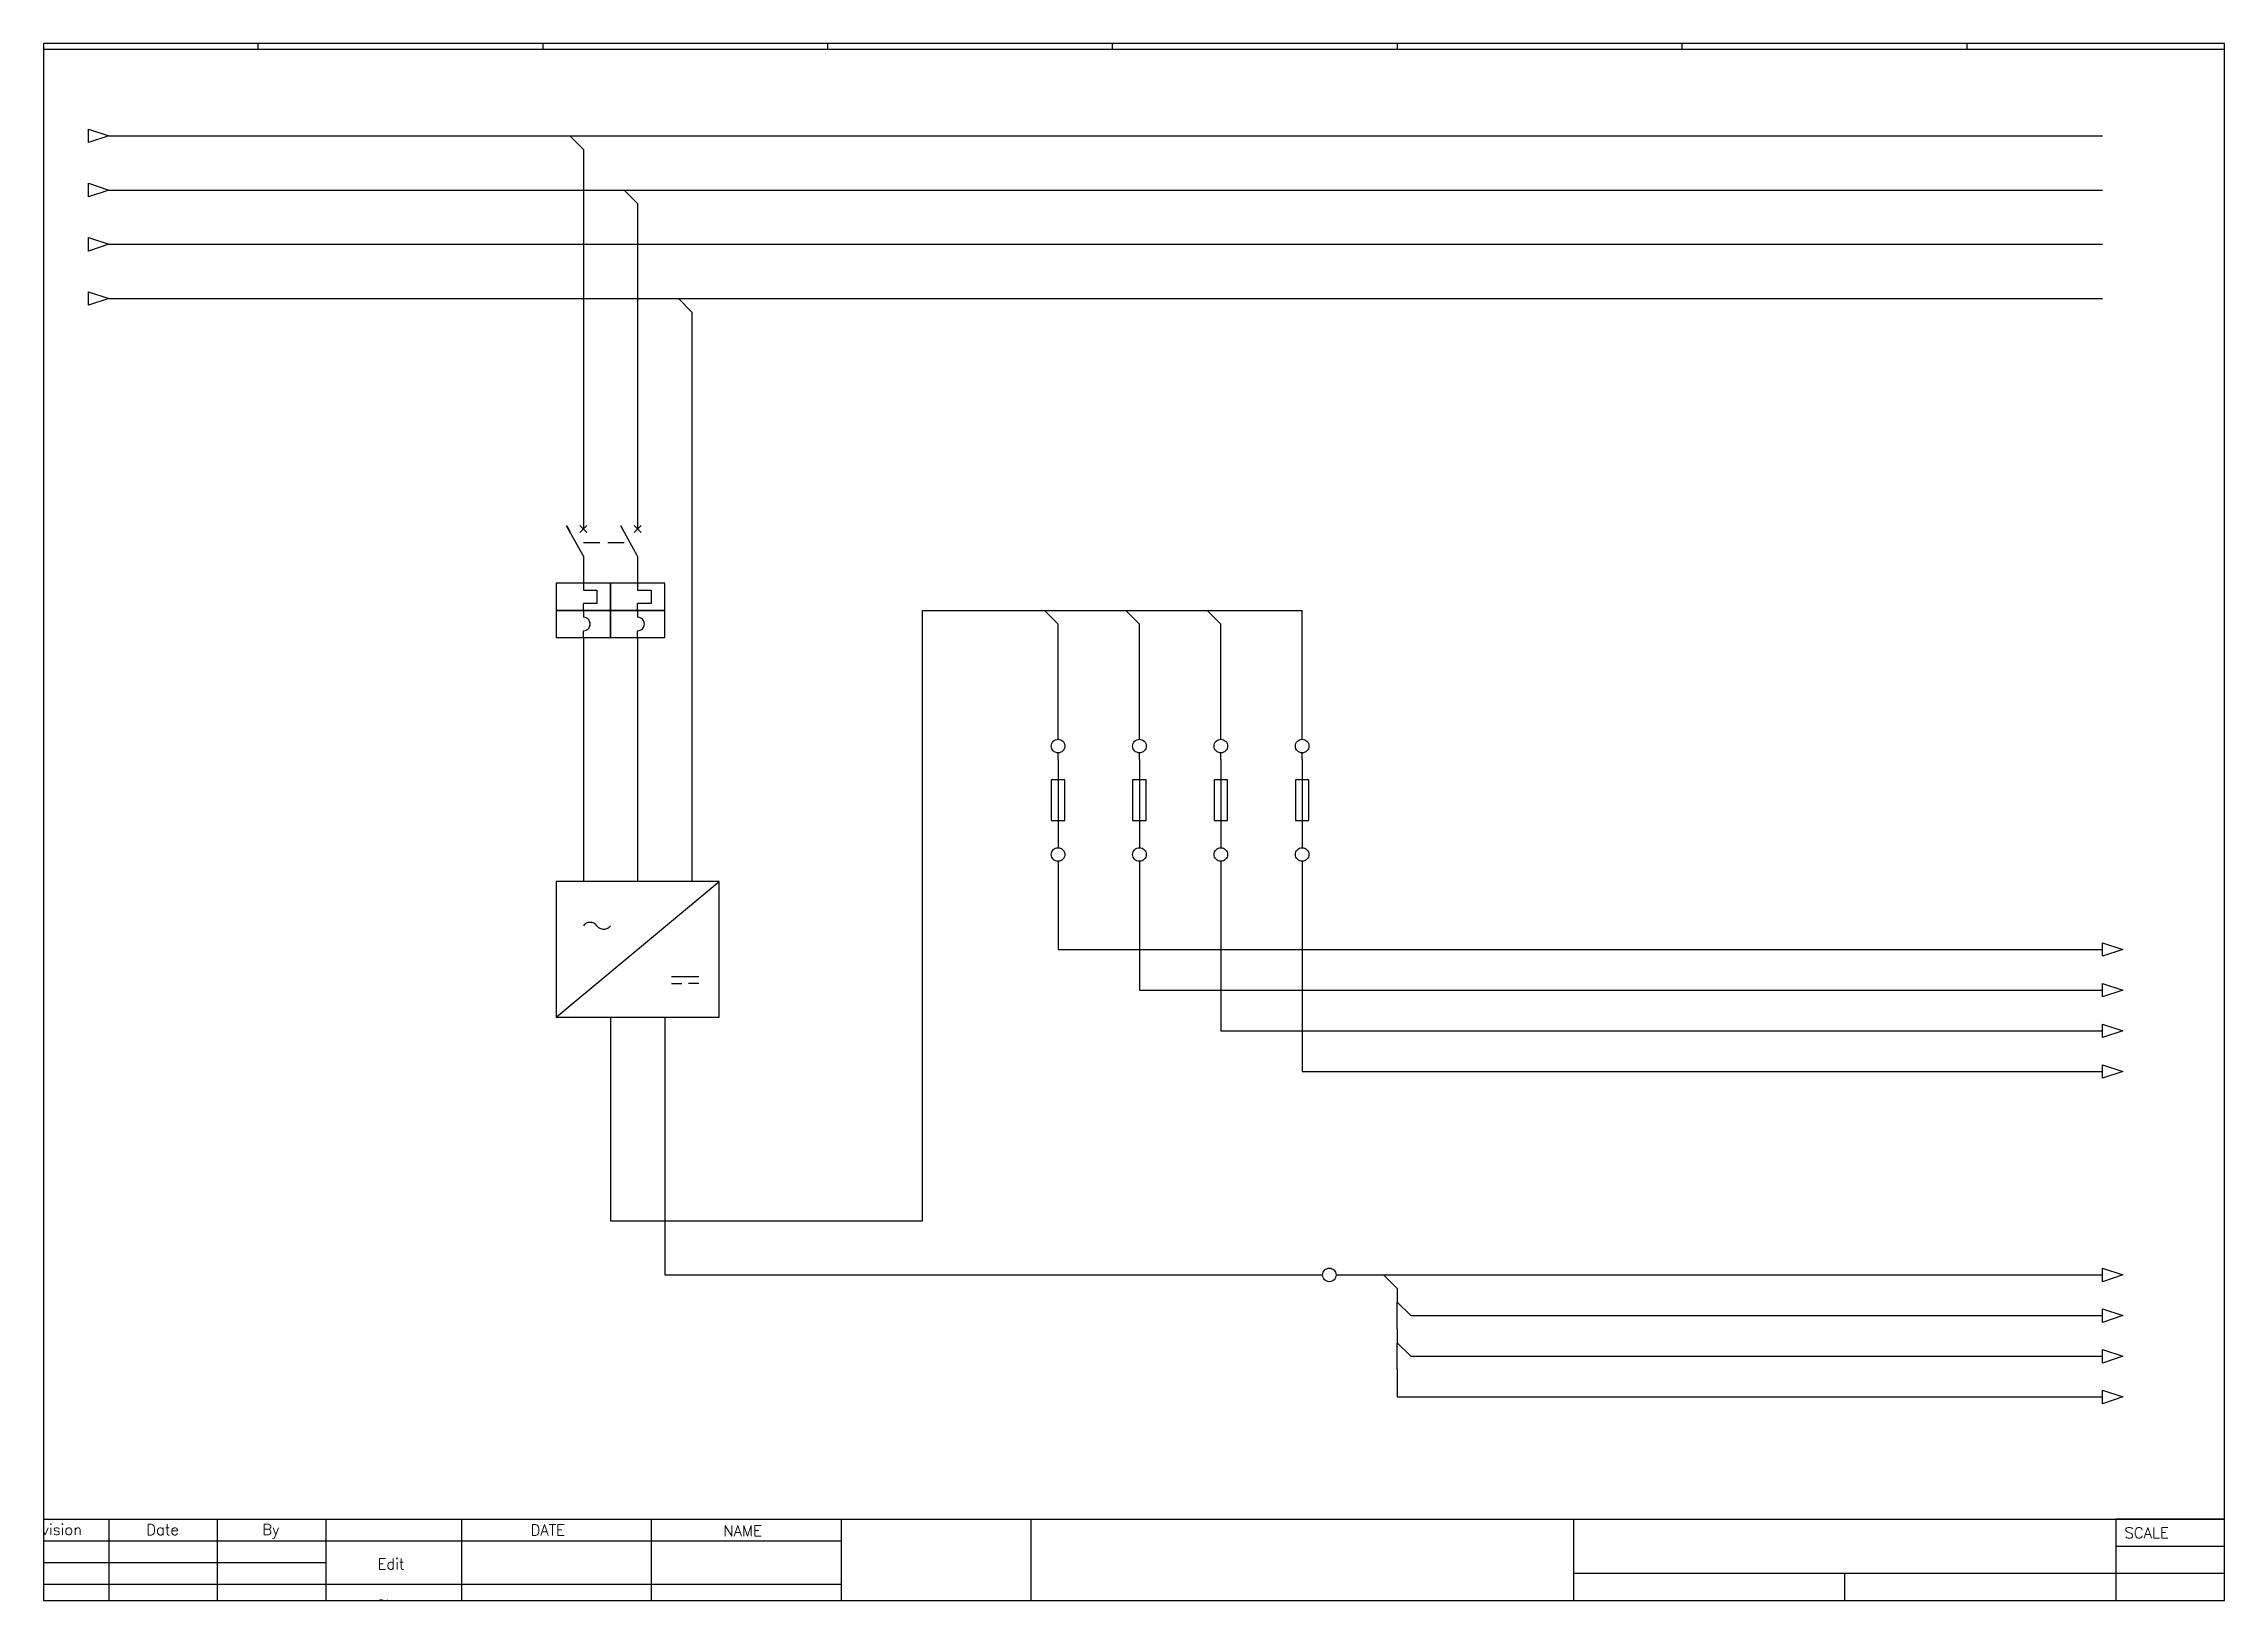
# Paper-space layout 'IEC A3 Title Block' of a CAD drawing. Header units: millimetres. Extents: x 13 to 415, y 5 to 292.
# The model-space entities are those that its viewports show. They can reach past a viewport. Long polylines and large blocks are cut down to what shows.
import ezdxf
from ezdxf.enums import TextEntityAlignment as Align

# ---------------------------------------------------------------- set-up
doc = ezdxf.new("R2010")
doc.units = ezdxf.units.MM
doc.header["$LTSCALE"] = 6
doc.linetypes.add('DASHED', pattern=[0.75, 0.5, -0.25])
for name, color, linetype in [('025', 1, 'Continuous'), ('05', 6, 'Continuous'), ('BLK_1.0mm^2', 7, 'Continuous'), ('BLK_4.0mm^2', 7, 'Continuous'), ('BLU_1.0mm^2', 5, 'Continuous'), ('BLU_2.5mm^2', 5, 'Continuous'), ('BRN_1.0mm^2', 14, 'Continuous'), ('BRN_2.5mm^2', 24, 'Continuous'), ('BRN_4.0mm^2', 42, 'Continuous'), ('DESC', 1, 'Continuous'), ('GRN_2.5mm^2', 3, 'Continuous'), ('GRN_4.0mm^2', 3, 'Continuous'), ('GRY_4.0mm^2', 9, 'Continuous'), ('LINK', 9, 'DASHED'), ('LOC', 8, 'Continuous'), ('MISC', 2, 'Continuous'), ('SYMS', 7, 'Continuous'), ('TAGS', 51, 'Continuous'), ('TERMS', 4, 'Continuous'), ('WIRENO', 70, 'Continuous'), ('WIREREF', 61, 'Continuous'), ('WIREREF_DEST', 61, 'Continuous'), ('XREF', 7, 'Continuous')]:
    doc.layers.add(name, color=color, linetype=linetype)
doc.styles.add('WD', font='romans.shx')
doc.styles.add('WD_IEC', font='ISOCP2.shx', dxfattribs={"width": 0.9, "height": 4})

psp = doc.layouts.new('IEC A3 Title Block')

msp = doc.modelspace()

# ---------------------------------------------------------------- texts
at = {"layer": '05', "char_height": 3, "attachment_point": 1}
for s, insert in [('1', (25.61, 295.89)), ('2', (78.11, 295.89)), ('3', (130.61, 295.89)), ('4', (183.11, 295.89)), ('5', (235.61, 295.89)), ('6', (288.11, 295.89)), ('7', (340.61, 295.89)), ('8', (393.11, 295.89))]:
    msp.add_mtext_dynamic_manual_height_columns(s, width=14.5619, gutter_width=12.5, heights=[0], dxfattribs=dict(at, insert=insert))
at = {"layer": 'MISC', "char_height": 1.5, "attachment_point": 8}
for s, insert in [('\\W1;BRN_4.0MM^ 2', (164.88, 275.75)), ('\\W1;BLK_4.0MM^ 2', (165, 265.75)), ('\\W1;GRY_4.0MM^ 2', (165, 255)), ('GRN_2.5mm^ 2', (165, 245)), ('\\W1;BRN_1.0MM^ 2', (325, 125.75)), ('\\W1;BRN_1.0MM^ 2', (325, 118.25)), ('\\W1;BRN_1.0MM^ 2', (325, 110.75)), ('\\W1;BRN_1.0MM^ 2', (325, 103.25)), ('\\W1;BRN_2.5MM^ 2', (146.25, 75)), ('\\W1;BLU_2.5MM^ 2', (146.25, 65)), ('\\W1;BLU_1.0MM^ 2', (328.75, 65)), ('\\W1;BLU_1.0MM^ 2', (328.75, 57.5)), ('\\W1;BLU_1.0MM^ 2', (328.75, 50)), ('\\W1;BLU_1.0MM^ 2', (327.5, 42.5))]:
    msp.add_mtext(s, dxfattribs=dict(at, insert=insert))
at = {"layer": 'MISC', "char_height": 1.5, "attachment_point": 8, "rotation": 90}
for s, insert in [('\\W1;BRN_1.0MM^ 2', (111.75, 162.5)), ('\\W1;BLK_1.0MM^ 2', (121.75, 162.5)), ('\\W1;GRN_2.5mm^ 2', (131.75, 162.5))]:
    msp.add_mtext(s, dxfattribs=dict(at, insert=insert))

# ---------------------------------------------------------------- blocks, each defined once
blk = doc.blocks.new('IEC_tblock_a3_floriambra')
at = {"layer": '05'}
for p, q in [((-840, 20), (-420, 20)), ((-815, 20), (-815, 0)), ((-795, 20), (-795, 0)), ((-775, 20), (-775, 0)), ((-750, 20), (-750, 0)), ((-715, 20), (-715, 0)), ((-680, 20), (-680, 0)), ((-645, 20), (-645, 0)), ((-545, 20), (-545, 0)), ((-420, 20), (-445, 20)), ((-445, 20), (-445, 0)), ((-445, 20), (-445, 15)), ((-840, 16), (-775, 16)), ((-775, 16), (-680, 16)), ((-445, 15), (-420, 15)), ((-840, 12), (-775, 12)), ((-545, 10), (-445, 10)), ((-495, 10), (-495, 0)), ((-445, 10), (-420, 10)), ((-840, 8), (-775, 8)), ((-775, 8), (-680, 8)), ((-445, 5), (-420, 5)), ((-420, 5), (-432.5, 5)), ((-432.5, 5), (-432.5, 0)), ((-840, 4), (-775, 4))]:
    blk.add_line(p, q, dxfattribs=at)
at = {"flags": 4}
for tag, p, height in [('DESCRIPT_PROYECT', (-642.46, 13.18), 3), ('CODIGO_PROYECT', (-542.84, 14.13), 2), ('SCALA', (-432.21, 16.54), 1.5), ('FECHA_CREA', (-747.6, 10.56), 2), ('AUTHOR', (-713.38, 10.89), 2), ('INSTALACION', (-441.74, 11.01), 2), ('DESCRIPCION_1', (-642.34, 8.1), 3), ('LOCALIZACION', (-441.61, 6.6), 2), ('FECHA_EDIT', (-747.73, 3.45), 2), ('REVISADO', (-713.31, 2.96), 2), ('DESCRIPCION_2', (-642.22, 3.39), 3), ('ARCHIVO', (-542.76, 1.55), 2), ('COMENTARIO', (-492.87, 1.14), 2), ('PAG', (-429.4, 1.2), 2)]:
    blk.add_attdef(tag, p, '', height=height, dxfattribs=at)
at = {"layer": '025', "style": 'WD'}
for s, p in [('Revision', (-825.33, 17.07)), ('Date', (-805.08, 17.05)), ('By', (-785.09, 17.06)), ('NAME', (-698.14, 16.82)), ('SCALE', (-439.33, 16.45))]:
    blk.add_text(s, height=2, dxfattribs=at).set_placement(p, align=Align.CENTER)
for s, p in [('DATE', (-737.24, 16.98)), ('Edit', (-765.46, 10.72)), ('Chec.', (-765.74, 3.12)), ('SHEETS', (-444.15, 1.23))]:
    blk.add_text(s, height=2, dxfattribs=at).set_placement(p)
blk = doc.blocks.new('HA1D3')
blk.add_lwpolyline([(0, 0), (-3.75, -1.25), (-3.75, 1.25)], close=True)
at = {"style": 'WD_IEC'}
blk.add_attdef('XREF', text='', height=2.5, dxfattribs=at).set_placement((-5, 0), align=Align.MIDDLE_RIGHT)
at = {"style": 'WD_IEC', "flags": 1}
blk.add_attdef('SIGCODE', text='', height=1, dxfattribs=at).set_placement((-2.5, 1.8), align=Align.RIGHT)
at = {"style": 'WD_IEC'}
for tag, p, height, flags in [('X1TERM01', (0, 0), 0.32, 1), ('WIRENO', (1.25, 1), 2.5, 8)]:
    blk.add_attdef(tag, p, '', height=height, dxfattribs=dict(at, flags=flags))
blk.add_attdef('DESC1', text='', height=2.5, dxfattribs=at).set_placement((1.25, -1), align=Align.TOP_LEFT)
blk = doc.blocks.new('WD_WNH')
at = {"linetype": 'Continuous', "style": 'WD_IEC', "width": 0.8}
blk.add_attdef('WIRENO', text='', height=2.5, dxfattribs=at).set_placement((0, 0.75), align=Align.CENTER)
at = {"style": 'WD_IEC', "flags": 1}
for tag, p in [('W08USER', (0, 0.375)), ('W04USER', (0, 0.875)), ('W05USER', (0, 0.75)), ('W09USER', (0, 0.25)), ('W03USER', (0, 1)), ('W06USER', (0, 0.625)), ('W07USER', (0, 0.5)), ('W02USER', (0, 1.125)), ('W01USER', (0, 1.25)), ('W10USER', (0, 0.125))]:
    blk.add_attdef(tag, text='', height=0.08, dxfattribs=at).set_placement(p, align=Align.CENTER)
blk = doc.blocks.new('VCB11Q9')
for p, q in [((0, 7.5), (0, 2.5)), ((0, -2.5), (-3.12, 3.12)), ((-3.12, 3.12), (-2.52, 2.03)), ((-0.66, 1.84), (0.66, 3.16)), ((-0.66, 3.16), (0.66, 1.84)), ((0, -2.5), (0, -7.5)), ((0, -7.5), (0, -8.75)), ((0, -8.75), (2.5, -8.75)), ((0, -12.5), (0, -11.25)), ((2.5, -11.25), (0, -11.25)), ((2.5, -8.75), (2.5, -11.25)), ((0, -12.5), (0, -13.75)), ((0, -17.5), (0, -16.25)), ((0, -17.5), (0, -22.5))]:
    blk.add_line(p, q)
for points in [[(-5, -7.5), (-5, -12.5), (5, -12.5), (5, -7.5)], [(-5, -12.5), (-5, -17.5), (5, -17.5), (5, -12.5)]]:
    blk.add_lwpolyline(points, close=True)
blk.add_arc((0, -15), 1.25, 270, 90)
at = {"style": 'WD_IEC'}
for tag, p in [('INST', (-7.62, 6.3)), ('LOC', (-7.62, 3.3)), ('TAG1', (-7.62, 0.3)), ('RATING1', (-7.62, -2.7)), ('DESC2', (-7.62, -18.05)), ('DESC1', (-7.62, -15.05)), ('DESC3', (-7.62, -21.05))]:
    blk.add_attdef(tag, text='', height=2.5, dxfattribs=at).set_placement(p, align=Align.RIGHT)
blk.add_attdef('TERM01', text='', height=2, rotation=90, dxfattribs=at).set_placement((-1, 7.5), align=Align.RIGHT)
at = {"style": 'WD_IEC', "flags": 1}
for tag, p, height in [('X2TERM01', (0, 7.5), 0.32), ('X4LINK', (-2.15, 0), 0.32), ('X1LINK', (0.02, 0), 0.32), ('CONTACT', (-5.15, -7.55), 1), ('COMMON', (-3.9, -8.8), 1), ('ASSYCODE', (0.69, -18.77), 1), ('FAMILY', (0.69, -20.27), 1), ('X8TERM02', (0, -22.5), 0.32), ('CATDESC', (0.69, -21.77), 1)]:
    blk.add_attdef(tag, p, '', height=height, dxfattribs=at)
at = {"style": 'WD_IEC', "flags": 9}
for tag, p in [('MFG', (7.81, 5.44)), ('CAT', (7.81, 2.94))]:
    blk.add_attdef(tag, text='', height=1.5, dxfattribs=at).set_placement(p, align=Align.RIGHT)
at = {"lineweight": 15, "style": 'WD_IEC'}
blk.add_attdef('XREF', text='', height=2.5, dxfattribs=at).set_placement((-7.62, -12.05), align=Align.RIGHT)
at = {"style": 'WD_IEC'}
blk.add_attdef('TERM02', (-1, -22.5), '', height=2, rotation=90, dxfattribs=at)
blk = doc.blocks.new('VCB21Q9')
for p, q in [((0, 7.5), (0, 2.5)), ((0, -2.5), (-3.12, 3.12)), ((-3.12, 3.12), (-2.52, 2.03)), ((-0.66, 1.84), (0.66, 3.16)), ((-0.66, 3.16), (0.66, 1.84)), ((0, -2.5), (0, -7.5)), ((0, -7.5), (0, -8.75)), ((0, -8.75), (2.5, -8.75)), ((0, -12.5), (0, -11.25)), ((2.5, -11.25), (0, -11.25)), ((2.5, -8.75), (2.5, -11.25)), ((0, -12.5), (0, -13.75)), ((0, -17.5), (0, -16.25)), ((0, -17.5), (0, -22.5))]:
    blk.add_line(p, q)
for points in [[(-5, -7.5), (-5, -12.5), (5, -12.5), (5, -7.5)], [(-5, -12.5), (-5, -17.5), (5, -17.5), (5, -12.5)]]:
    blk.add_lwpolyline(points, close=True)
blk.add_arc((0, -15), 1.25, 270, 90)
at = {"style": 'WD_IEC'}
for tag, p in [('INST', (-5.27, 9.9)), ('LOC', (-5.27, 6.9)), ('TAG2', (-5.27, 3.9)), ('DESC1', (-8.42, -12.55)), ('DESC3', (-8.42, -18.55)), ('DESC2', (-8.42, -15.55))]:
    blk.add_attdef(tag, text='', height=2.5, dxfattribs=at).set_placement(p, align=Align.RIGHT)
blk.add_attdef('TERM01', text='', height=2, rotation=90, dxfattribs=at).set_placement((-1, 7.5), align=Align.RIGHT)
at = {"style": 'WD_IEC', "flags": 1}
for tag, p, height in [('X2TERM01', (0, 7.5), 0.32), ('X4LINK', (-2.15, 0), 0.32), ('X1LINK', (-0.13, 0), 0.32), ('CONTACT', (-5.15, -7.55), 1), ('FAMILY', (0.69, -20.27), 1), ('X8TERM02', (0, -22.5), 0.32)]:
    blk.add_attdef(tag, p, '', height=height, dxfattribs=at)
blk.add_attdef('RATING1', text='', height=2.5, dxfattribs=at).set_placement((-8.42, -9.55), align=Align.RIGHT)
at = {"lineweight": 15, "style": 'WD_IEC'}
blk.add_attdef('XREF', text='', height=2.5, dxfattribs=at).set_placement((-8.42, -6.55), align=Align.RIGHT)
at = {"style": 'WD_IEC'}
blk.add_attdef('TERM02', (-1, -22.5), '', height=2, rotation=90, dxfattribs=at)
blk = doc.blocks.new('HT0_418')
for p, q in [((-2.5, 0), (2.5, 0)), ((0, -2.5), (-2.5, 0))]:
    blk.add_line(p, q)
at = {"style": 'WD_IEC', "flags": 1}
for tag, p in [('X4TERM01', (-2.5, 0)), ('X1TERM01', (2.5, 0)), ('WDWSEQ', (-2.63, -0.91)), ('X8TERM01', (0, -2.5))]:
    blk.add_attdef(tag, p, '', height=0.4, dxfattribs=at)
blk = doc.blocks.new('VPW1_1PH')
for p, q in [((-5, -25), (25, 0)), ((16.25, -17.5), (21.25, -17.5)), ((16.25, -18.75), (18.125, -18.75)), ((21.25, -18.75), (19.375, -18.75))]:
    blk.add_line(p, q)
blk.add_lwpolyline([(-5, 0), (-5, -25), (25, -25), (25, 0)], close=True)
for centre, start, end in [((1.25, -9.0625), 36.869898, 143.130102), ((3.75, -7.1875), 216.869898, 323.130102)]:
    blk.add_arc(centre, 1.5625, start, end)
at = {"style": 'WD_IEC'}
blk.add_text('1', height=3, dxfattribs=at).set_placement((-1.25, -8.125), align=Align.MIDDLE_RIGHT)
for tag, p in [('TERM01', (-1, 1)), ('TERM02', (9, 1)), ('TERM03', (19, 1))]:
    blk.add_attdef(tag, p, '', height=2, rotation=90, dxfattribs=at)
for tag, p in [('INST', (-7.5, 2.5)), ('LOC', (-7.5, -1)), ('TAG1', (-7.5, -4.5)), ('RATING1', (-7.5, -9)), ('XREF', (-7.5, -13)), ('DESC1', (-7.5, -16.85)), ('DESC2', (-7.5, -20.35)), ('DESC3', (-7.5, -23.85))]:
    blk.add_attdef(tag, text='', height=2.5, dxfattribs=at).set_placement(p, align=Align.RIGHT)
at = {"style": 'WD_IEC', "flags": 1}
for tag, p, height in [('X2TERM01', (0, 0), 0.32), ('X2TERM02', (10, 0), 0.32), ('X2TERM03', (20, 0), 0.32), ('MFG', (27.75, -1), 1.5), ('CAT', (27.75, -3.5), 1.5), ('ASSYCODE', (26, -21.5), 1), ('FAMILY', (26, -23), 1), ('CATDESC', (26, -24.5), 1), ('X8TERM04', (5, -25), 0.32), ('X8TERM05', (15, -25), 0.32)]:
    blk.add_attdef(tag, p, '', height=height, dxfattribs=at)
at = {"style": 'WD_IEC'}
for tag, p in [('TERM04', (4, -26)), ('TERM05', (14, -26))]:
    blk.add_attdef(tag, text='', height=2, rotation=90, dxfattribs=at).set_placement(p, align=Align.RIGHT)
blk = doc.blocks.new('VT0002')
blk.add_circle((0, 0), 1.25)
at = {"style": 'WD_IEC'}
for tag, p in [('INST', (-2.25, 6.5)), ('LOC', (-2.25, 3.5)), ('DESC1', (-2.25, -6.25)), ('DESC2', (-2.25, -9.25)), ('DESC3', (-2.25, -12.25))]:
    blk.add_attdef(tag, text='', height=2.5, dxfattribs=at).set_placement(p, align=Align.RIGHT)
at = {"style": 'WD_IEC', "flags": 1}
for tag, p, height in [('ASSYCODE', (2.75, 10.75), 1), ('CATDESC', (2.75, 9.25), 1), ('MFG', (2.75, 7.25), 1.5), ('CAT', (2.75, 4.75), 1.5), ('X4PIN01', (-1.25, 1), 0.25), ('X4TERM01', (-1.25, 0), 0.25), ('X4TERMDESC01', (-1.25, 0.5), 0.4), ('STRIPSEQ', (0, 0), 0.025), ('X2PIN01', (0, 2.25), 0.25), ('X2TERM01', (0, 1.25), 0.25), ('X8PIN01', (0, -0.25), 0.25), ('X2TERMDESC01', (0, 1.75), 0.4), ('X1PIN01', (1.25, 1), 0.25), ('X1TERM01', (1.25, 0), 0.25), ('X1TERMDESC01', (1.25, 0.5), 0.4), ('LINKTERM', (0, -0.04), 0.025), ('X8TERM01', (0, -1.25), 0.25), ('X8TERMDESC01', (0, -0.75), 0.4)]:
    blk.add_attdef(tag, p, '', height=height, dxfattribs=at)
at = {"style": 'WD_IEC', "flags": 8}
for tag, height, p in [('TAGSTRIP', 2.5, (-2.25, 0.5)), ('TERM01', 2, (-2.25, -3.25))]:
    blk.add_attdef(tag, text='', height=height, dxfattribs=at).set_placement(p, align=Align.RIGHT)
blk = doc.blocks.new('VFU1')
blk.add_line((0, 7.5), (0, -7.5))
blk.add_lwpolyline([(-1.25, 3.75), (-1.25, -3.75), (1.25, -3.75), (1.25, 3.75)], close=True)
at = {"style": 'WD_IEC'}
for tag, p in [('INST', (-5.25, 7.75)), ('LOC', (-5.25, 4.25)), ('TAG1', (-5.25, 0.75)), ('RATING1', (-5.25, -3.75)), ('XREF', (-5.25, -7.75)), ('DESC1', (-5.25, -11.6)), ('DESC2', (-5.25, -15.1)), ('DESC3', (-5.25, -18.6))]:
    blk.add_attdef(tag, text='', height=2.5, dxfattribs=at).set_placement(p, align=Align.RIGHT)
blk.add_attdef('TERM01', text='', height=2, rotation=90, dxfattribs=at).set_placement((-1, 7.5), align=Align.RIGHT)
at = {"style": 'WD_IEC', "flags": 1}
for tag, p, height in [('X2TERM01', (0, 7.5), 0.32), ('MFG', (2.75, 6.5), 1.5), ('CAT', (2.75, 4), 1.5), ('X4LINK', (-1.25, 0), 0.32), ('X1LINK', (1.25, 0), 0.32), ('ASSYCODE', (2.25, -4), 1), ('X8TERM02', (0, -7.5), 0.32), ('FAMILY', (2.25, -5.5), 1), ('CATDESC', (2.25, -7), 1)]:
    blk.add_attdef(tag, p, '', height=height, dxfattribs=at)
at = {"style": 'WD_IEC'}
blk.add_attdef('TERM02', (-1, -7.5), '', height=2, rotation=90, dxfattribs=at)
blk = doc.blocks.new('HT0002')
blk.add_circle((0, 0), 1.25)
at = {"style": 'WD_IEC'}
for tag, p in [('INST', (-2.25, 6.5)), ('LOC', (-2.25, 3.5)), ('DESC1', (-2.25, -6.25)), ('DESC2', (-2.25, -9.25)), ('DESC3', (-2.25, -12.25))]:
    blk.add_attdef(tag, text='', height=2.5, dxfattribs=at).set_placement(p, align=Align.RIGHT)
at = {"style": 'WD_IEC', "flags": 1}
for tag, p, height in [('ASSYCODE', (2.75, 10.75), 1), ('CATDESC', (2.75, 9.25), 1), ('MFG', (2.75, 7.25), 1.5), ('CAT', (2.75, 4.75), 1.5), ('X4PIN01', (-1.25, 1), 0.25), ('X4TERM01', (-1.25, 0), 0.25), ('X4TERMDESC01', (-1.25, 0.5), 0.4), ('STRIPSEQ', (0, 0), 0.025), ('X2PIN01', (0, 2.25), 0.25), ('X2TERM01', (0, 1.25), 0.25), ('X8PIN01', (0, -0.25), 0.25), ('X2TERMDESC01', (0, 1.75), 0.4), ('X1PIN01', (1.25, 1), 0.25), ('X1TERM01', (1.25, 0), 0.25), ('X1TERMDESC01', (1.25, 0.5), 0.4), ('LINKTERM', (0, -0.04), 0.025), ('X8TERM01', (0, -1.25), 0.25), ('X8TERMDESC01', (0, -0.75), 0.4)]:
    blk.add_attdef(tag, p, '', height=height, dxfattribs=at)
at = {"style": 'WD_IEC', "flags": 8}
for tag, height, p in [('TAGSTRIP', 2.5, (-2.25, 0.5)), ('TERM01', 2, (-2.25, -3.25))]:
    blk.add_attdef(tag, text='', height=height, dxfattribs=at).set_placement(p, align=Align.RIGHT)
blk = doc.blocks.new('HT0_281')
for p in [(0, -2.5), (2.5, 0)]:
    blk.add_line(p, (0, 2.5))
at = {"style": 'WD_IEC', "flags": 1}
for tag, p in [('X2TERM01', (0, 2.5)), ('WDWSEQ', (1.92, 1.22)), ('X1TERM01', (2.5, 0)), ('X8TERM01', (0, -2.5))]:
    blk.add_attdef(tag, p, '', height=0.4, dxfattribs=at)
blk = doc.blocks.new('WD_WNV')
at = {"linetype": 'Continuous', "style": 'WD_IEC', "width": 0.8}
blk.add_attdef('WIRENO', text='', height=2.5, dxfattribs=at).set_placement((-1.6, 0), align=Align.MIDDLE_RIGHT)
at = {"style": 'WD_IEC', "flags": 1}
for tag, p in [('W08USER', (-1, 0.375)), ('W04USER', (-1, 0.875)), ('W05USER', (-1, 0.75)), ('W09USER', (-1, 0.25)), ('W03USER', (-1, 1)), ('W06USER', (-1, 0.625)), ('W07USER', (-1, 0.5)), ('W02USER', (-1, 1.125)), ('W01USER', (-1, 1.25)), ('W10USER', (-1, 0.125))]:
    blk.add_attdef(tag, text='', height=0.08, dxfattribs=at).set_placement(p, align=Align.CENTER)
blk = doc.blocks.new('HA1S1')
blk.add_lwpolyline([(0, 1.25), (3.75, 0), (0, -1.25)], close=True)
at = {"style": 'WD_IEC'}
for tag, height, flags, p in [('WIRENO', 2.5, 8, (-1.25, 1)), ('SIGCODE', 1, 1, (5, 1.8))]:
    blk.add_attdef(tag, text='', height=height, dxfattribs=dict(at, flags=flags)).set_placement(p, align=Align.RIGHT)
at = {"style": 'WD_IEC', "flags": 1}
blk.add_attdef('X4TERM01', (0, 0), '', height=0.32, dxfattribs=at)
at = {"style": 'WD_IEC'}
blk.add_attdef('XREF', text='', height=2.5, dxfattribs=at).set_placement((5, 0), align=Align.MIDDLE_LEFT)
blk.add_attdef('DESC1', text='', height=2.5, dxfattribs=at).set_placement((-1.25, -1), align=Align.TOP_RIGHT)

# ---------------------------------------------------------------- linework, layer by layer
at = {"layer": '05'}
for p, q in [((52.5, 297), (52.5, 291)), ((105, 297), (105, 291)), ((157.5, 297), (157.5, 291)), ((210, 297), (210, 291)), ((262.5, 297), (262.5, 291)), ((315, 297), (315, 291)), ((367.5, 297), (367.5, 291)), ((0, 291), (420, 291))]:
    msp.add_line(p, q, dxfattribs=at)
at = {"layer": 'BLK_1.0mm^2'}
msp.add_line((122.5, 177.5), (122.5, 137.5), dxfattribs=at)
at = {"layer": 'BLK_4.0mm^2'}
for p, q in [((25, 265), (120, 265)), ((122.5, 262.5), (122.5, 207.5)), ((125, 265), (392.5, 265))]:
    msp.add_line(p, q, dxfattribs=at)
at = {"layer": 'BLU_1.0mm^2'}
for p, q in [((251.25, 65), (260, 65)), ((265, 65), (392.5, 65)), ((262.5, 62.5), (262.5, 60)), ((265, 57.5), (392.5, 57.5)), ((262.5, 55), (262.5, 52.5)), ((265, 50), (392.5, 50)), ((262.5, 47.5), (262.5, 42.5)), ((262.5, 42.5), (392.5, 42.5))]:
    msp.add_line(p, q, dxfattribs=at)
at = {"layer": 'BLU_2.5mm^2'}
for p, q in [((127.5, 112.5), (127.5, 65)), ((127.5, 65), (248.75, 65))]:
    msp.add_line(p, q, dxfattribs=at)
at = {"layer": 'BRN_1.0mm^2'}
for p, q in [((112.5, 177.5), (112.5, 137.5)), ((200, 141.25), (200, 125)), ((215, 141.25), (215, 117.5)), ((230, 141.25), (230, 110)), ((245, 141.25), (245, 102.5)), ((200, 125), (392.5, 125)), ((215, 117.5), (392.5, 117.5)), ((230, 110), (392.5, 110)), ((245, 102.5), (392.5, 102.5))]:
    msp.add_line(p, q, dxfattribs=at)
at = {"layer": 'BRN_2.5mm^2'}
for p, q in [((175, 75), (175, 187.5)), ((175, 187.5), (197.5, 187.5)), ((200, 163.75), (200, 185)), ((202.5, 187.5), (212.5, 187.5)), ((215, 163.75), (215, 185)), ((217.5, 187.5), (227.5, 187.5)), ((230, 163.75), (230, 185)), ((232.5, 187.5), (245, 187.5)), ((245, 163.75), (245, 187.5)), ((117.5, 112.5), (117.5, 75)), ((117.5, 75), (175, 75))]:
    msp.add_line(p, q, dxfattribs=at)
at = {"layer": 'BRN_4.0mm^2'}
for p, q in [((25, 275), (110, 275)), ((115, 275), (392.5, 275)), ((112.5, 272.5), (112.5, 207.5))]:
    msp.add_line(p, q, dxfattribs=at)
at = {"layer": 'GRN_2.5mm^2'}
for p, q in [((25, 245), (130, 245)), ((132.5, 242.5), (132.5, 137.5)), ((135, 245), (392.5, 245))]:
    msp.add_line(p, q, dxfattribs=at)
at = {"layer": 'GRN_4.0mm^2'}
for p, q in [((200, 160.62), (200, 161.25)), ((215, 160.62), (215, 161.25)), ((230, 160.62), (230, 161.25)), ((245, 160.62), (245, 161.25)), ((200, 160), (200, 160.62)), ((215, 160), (215, 160.62)), ((230, 160), (230, 160.62)), ((245, 160), (245, 160.62)), ((200, 145), (200, 144.38)), ((215, 145), (215, 144.38)), ((230, 145), (230, 144.38)), ((245, 145), (245, 144.38)), ((200, 144.38), (200, 143.75)), ((215, 144.38), (215, 143.75)), ((230, 144.38), (230, 143.75)), ((245, 144.38), (245, 143.75))]:
    msp.add_line(p, q, dxfattribs=at)
at = {"layer": 'GRY_4.0mm^2'}
msp.add_line((25, 255), (392.5, 255), dxfattribs=at)
at = {"layer": 'LINK'}
msp.add_lwpolyline([(112.52, 200), (120.35, 200)], dxfattribs=at)

# ---------------------------------------------------------------- block references
ref = msp.add_blockref('IEC_tblock_a3_floriambra', (840, 0))
ref.add_attrib('FECHA_EDIT', '2026-02-11', (92.27, 3.45), dxfattribs={"height": 2})
ref.add_attrib('FECHA_CREA', '2026-02-11', (92.4, 10.56), dxfattribs={"height": 2})
ref.add_attrib('REVISADO', 'FLORIAMBRA', (126.69, 2.96), dxfattribs={"height": 2})
ref.add_attrib('AUTHOR', 'FLORIAMBRA', (126.62, 10.89), dxfattribs={"height": 2})
ref.add_attrib('DESCRIPCION_2', '24 VDC', (197.78, 3.39), dxfattribs={"height": 3})
ref.add_attrib('DESCRIPCION_1', 'CONTROL DISTRIBUTION', (197.66, 8.1), dxfattribs={"height": 3})
ref.add_attrib('DESCRIPT_PROYECT', 'POWER SUPPLY ', (197.54, 13.18), dxfattribs={"height": 3})
ref.add_attrib('CODIGO_PROYECT', 'FA001', (297.16, 14.13), dxfattribs={"height": 2})
ref.add_attrib('ARCHIVO', '08-POWER SUPPLY', (297.24, 1.55), dxfattribs={"height": 2})
ref.add_attrib('PAG', '8', (410.6, 1.2), dxfattribs={"height": 2})
ref.add_attrib('SCALA', '1:1', (407.79, 16.54), dxfattribs={"height": 1.5})
at = {"layer": 'BLK_4.0mm^2'}
msp.add_blockref('HT0_418', (122.5, 265), dxfattribs=at)
at = {"layer": 'BLU_1.0mm^2'}
for name, p in [('HT0_418', (262.5, 65)), ('HT0_281', (262.5, 57.5)), ('HT0_281', (262.5, 50))]:
    msp.add_blockref(name, p, dxfattribs=at)
at = {"layer": 'BRN_2.5mm^2'}
for p in [(200, 187.5), (215, 187.5), (230, 187.5)]:
    msp.add_blockref('HT0_418', p, dxfattribs=at)
at = {"layer": 'BRN_4.0mm^2'}
msp.add_blockref('HT0_418', (112.5, 275), dxfattribs=at)
at = {"layer": 'GRN_2.5mm^2'}
msp.add_blockref('HT0_418', (132.5, 245), dxfattribs=at)
at = {"layer": 'SYMS'}
ref = msp.add_blockref('HA1D3', (25, 275), dxfattribs=at)
ref.add_attrib('XREF', '01.8', dxfattribs={"layer": 'XREF', "height": 2.5, "style": 'WD_IEC'}).set_placement((20, 275), align=Align.MIDDLE_RIGHT)
ref.add_attrib('DESC1', 'L1', dxfattribs={"layer": 'DESC', "height": 2.5, "style": 'WD_IEC'}).set_placement((26.25, 274), align=Align.TOP_LEFT)
ref.add_attrib('WIRENO', 'L1_1', (26.25, 276), dxfattribs={"layer": 'WIREREF_DEST', "height": 2.5, "style": 'WD_IEC', "flags": 8})
ref = msp.add_blockref('HA1D3', (25, 265), dxfattribs=at)
ref.add_attrib('XREF', '01.8', dxfattribs={"layer": 'XREF', "height": 2.5, "style": 'WD_IEC'}).set_placement((20, 265), align=Align.MIDDLE_RIGHT)
ref.add_attrib('DESC1', 'L2', dxfattribs={"layer": 'DESC', "height": 2.5, "style": 'WD_IEC'}).set_placement((26.25, 264), align=Align.TOP_LEFT)
ref.add_attrib('WIRENO', 'L1_2', (26.25, 266), dxfattribs={"layer": 'WIREREF_DEST', "height": 2.5, "style": 'WD_IEC', "flags": 8})
ref = msp.add_blockref('HA1D3', (25, 255), dxfattribs=at)
ref.add_attrib('XREF', '01.8', dxfattribs={"layer": 'XREF', "height": 2.5, "style": 'WD_IEC'}).set_placement((20, 255), align=Align.MIDDLE_RIGHT)
ref.add_attrib('DESC1', 'L3', dxfattribs={"layer": 'DESC', "height": 2.5, "style": 'WD_IEC'}).set_placement((26.25, 254), align=Align.TOP_LEFT)
ref.add_attrib('WIRENO', 'L1_3', (26.25, 256), dxfattribs={"layer": 'WIREREF_DEST', "height": 2.5, "style": 'WD_IEC', "flags": 8})
ref = msp.add_blockref('HA1D3', (25, 245), dxfattribs=at)
ref.add_attrib('XREF', '01.8', dxfattribs={"layer": 'XREF', "height": 2.5, "style": 'WD_IEC'}).set_placement((20, 245), align=Align.MIDDLE_RIGHT)
ref.add_attrib('DESC1', 'GND', dxfattribs={"layer": 'DESC', "height": 2.5, "style": 'WD_IEC'}).set_placement((26.25, 244), align=Align.TOP_LEFT)
ref.add_attrib('WIRENO', 'GND', (26.25, 246), dxfattribs={"layer": 'WIREREF_DEST', "height": 2.5, "style": 'WD_IEC', "flags": 8})
ref = msp.add_blockref('VCB11Q9', (112.5, 200), dxfattribs=at)
ref.add_attrib('TAG1', '+A1-Q1', dxfattribs={"layer": 'TAGS', "height": 2.5, "style": 'WD_IEC'}).set_placement((104.88, 200.3), align=Align.RIGHT)
ref.add_attrib('DESC1', 'SCHNEIDER ELECTRIC', dxfattribs={"layer": 'DESC', "height": 2.5, "style": 'WD_IEC'}).set_placement((104.88, 184.95), align=Align.RIGHT)
ref.add_attrib('DESC2', 'A9F74202', dxfattribs={"layer": 'DESC', "height": 2.5, "style": 'WD_IEC'}).set_placement((104.88, 181.95), align=Align.RIGHT)
ref.add_attrib('DESC3', '2A', dxfattribs={"layer": 'DESC', "height": 2.5, "style": 'WD_IEC'}).set_placement((104.88, 178.95), align=Align.RIGHT)
ref.add_attrib('TERM01', '1', dxfattribs={"layer": 'TERMS', "height": 2, "rotation": 90, "style": 'WD_IEC'}).set_placement((111.5, 207.5), align=Align.RIGHT)
ref.add_attrib('TERM02', '2', (111.5, 177.5), dxfattribs={"layer": 'TERMS', "height": 2, "rotation": 90, "style": 'WD_IEC'})
ref = msp.add_blockref('VCB21Q9', (122.5, 200), dxfattribs=at)
ref.add_attrib('TERM01', '3', dxfattribs={"layer": 'TERMS', "height": 2, "rotation": 90, "style": 'WD_IEC'}).set_placement((121.5, 207.5), align=Align.RIGHT)
ref.add_attrib('TERM02', '4', (121.5, 177.5), dxfattribs={"layer": 'TERMS', "height": 2, "rotation": 90, "style": 'WD_IEC'})
ref = msp.add_blockref('VT0002', (200, 162.5), dxfattribs=at)
ref.add_attrib('TERM01', '1.0', dxfattribs={"layer": 'TERMS', "height": 2, "style": 'WD_IEC', "flags": 8}).set_placement((197.75, 159.25), align=Align.RIGHT)
ref.add_attrib('LOC', 'A1', dxfattribs={"layer": 'LOC', "height": 2.5, "style": 'WD_IEC'}).set_placement((197.75, 166), align=Align.RIGHT)
ref.add_attrib('TAGSTRIP', '+A1-X3', dxfattribs={"layer": 'TAGS', "height": 2.5, "style": 'WD_IEC', "flags": 8}).set_placement((197.75, 163), align=Align.RIGHT)
ref = msp.add_blockref('VT0002', (215, 162.5), dxfattribs=at)
ref.add_attrib('TERM01', '1.2', dxfattribs={"layer": 'TERMS', "height": 2, "style": 'WD_IEC', "flags": 8}).set_placement((212.75, 159.25), align=Align.RIGHT)
ref.add_attrib('LOC', 'A1', dxfattribs={"layer": 'LOC', "height": 2.5, "style": 'WD_IEC'}).set_placement((212.75, 166), align=Align.RIGHT)
ref.add_attrib('TAGSTRIP', '+A1-X3', dxfattribs={"layer": 'TAGS', "height": 2.5, "style": 'WD_IEC', "flags": 8}).set_placement((212.75, 163), align=Align.RIGHT)
ref = msp.add_blockref('VT0002', (230, 162.5), dxfattribs=at)
ref.add_attrib('TERM01', '1.4', dxfattribs={"layer": 'TERMS', "height": 2, "style": 'WD_IEC', "flags": 8}).set_placement((227.75, 159.25), align=Align.RIGHT)
ref.add_attrib('LOC', 'A1', dxfattribs={"layer": 'LOC', "height": 2.5, "style": 'WD_IEC'}).set_placement((227.75, 166), align=Align.RIGHT)
ref.add_attrib('TAGSTRIP', '+A1-X3', dxfattribs={"layer": 'TAGS', "height": 2.5, "style": 'WD_IEC', "flags": 8}).set_placement((227.75, 163), align=Align.RIGHT)
ref = msp.add_blockref('VT0002', (245, 162.5), dxfattribs=at)
ref.add_attrib('TERM01', '1.6', dxfattribs={"layer": 'TERMS', "height": 2, "style": 'WD_IEC', "flags": 8}).set_placement((242.75, 159.25), align=Align.RIGHT)
ref.add_attrib('LOC', 'A1', dxfattribs={"layer": 'LOC', "height": 2.5, "style": 'WD_IEC'}).set_placement((242.75, 166), align=Align.RIGHT)
ref.add_attrib('TAGSTRIP', '+A1-X3', dxfattribs={"layer": 'TAGS', "height": 2.5, "style": 'WD_IEC', "flags": 8}).set_placement((242.75, 163), align=Align.RIGHT)
ref = msp.add_blockref('VFU1', (200, 152.5), dxfattribs=at)
ref.add_attrib('RATING1', '1 A', dxfattribs={"layer": 'MISC', "height": 2.5, "style": 'WD_IEC'}).set_placement((194.75, 148.75), align=Align.RIGHT)
ref.add_attrib('TAG1', '+A1-F1', dxfattribs={"layer": 'TAGS', "height": 2.5, "style": 'WD_IEC'}).set_placement((194.75, 153.25), align=Align.RIGHT)
ref = msp.add_blockref('VFU1', (215, 152.5), dxfattribs=at)
ref.add_attrib('RATING1', '1A', dxfattribs={"layer": 'MISC', "height": 2.5, "style": 'WD_IEC'}).set_placement((209.75, 148.75), align=Align.RIGHT)
ref.add_attrib('TAG1', '+A1-F2', dxfattribs={"layer": 'TAGS', "height": 2.5, "style": 'WD_IEC'}).set_placement((212.78, 153.25), align=Align.RIGHT)
ref = msp.add_blockref('VFU1', (230, 152.5), dxfattribs=at)
ref.add_attrib('RATING1', '1A', dxfattribs={"layer": 'MISC', "height": 2.5, "style": 'WD_IEC'}).set_placement((224.75, 148.75), align=Align.RIGHT)
ref.add_attrib('TAG1', '+A1-F3', dxfattribs={"layer": 'TAGS', "height": 2.5, "style": 'WD_IEC'}).set_placement((227.73, 153.25), align=Align.RIGHT)
ref = msp.add_blockref('VFU1', (245, 152.5), dxfattribs=at)
ref.add_attrib('RATING1', '2A', dxfattribs={"layer": 'MISC', "height": 2.5, "style": 'WD_IEC'}).set_placement((239.75, 148.75), align=Align.RIGHT)
ref.add_attrib('TAG1', '+A1-F4', dxfattribs={"layer": 'TAGS', "height": 2.5, "style": 'WD_IEC'}).set_placement((242.88, 153.25), align=Align.RIGHT)
ref = msp.add_blockref('VT0002', (200, 142.5), dxfattribs=at)
ref.add_attrib('TERM01', '1.1', dxfattribs={"layer": 'TERMS', "height": 2, "style": 'WD_IEC', "flags": 8}).set_placement((197.75, 139.25), align=Align.RIGHT)
ref.add_attrib('LOC', 'A1', dxfattribs={"layer": 'LOC', "height": 2.5, "style": 'WD_IEC'}).set_placement((197.75, 146), align=Align.RIGHT)
ref.add_attrib('TAGSTRIP', '+A1-X3', dxfattribs={"layer": 'TAGS', "height": 2.5, "style": 'WD_IEC', "flags": 8}).set_placement((197.75, 143), align=Align.RIGHT)
ref = msp.add_blockref('VT0002', (215, 142.5), dxfattribs=at)
ref.add_attrib('TERM01', '1.3', dxfattribs={"layer": 'TERMS', "height": 2, "style": 'WD_IEC', "flags": 8}).set_placement((212.75, 139.25), align=Align.RIGHT)
ref.add_attrib('LOC', 'A1', dxfattribs={"layer": 'LOC', "height": 2.5, "style": 'WD_IEC'}).set_placement((212.75, 146), align=Align.RIGHT)
ref.add_attrib('TAGSTRIP', '+A1-X3', dxfattribs={"layer": 'TAGS', "height": 2.5, "style": 'WD_IEC', "flags": 8}).set_placement((212.75, 143), align=Align.RIGHT)
ref = msp.add_blockref('VT0002', (230, 142.5), dxfattribs=at)
ref.add_attrib('TERM01', '1.5', dxfattribs={"layer": 'TERMS', "height": 2, "style": 'WD_IEC', "flags": 8}).set_placement((227.75, 139.25), align=Align.RIGHT)
ref.add_attrib('LOC', 'A1', dxfattribs={"layer": 'LOC', "height": 2.5, "style": 'WD_IEC'}).set_placement((227.75, 146), align=Align.RIGHT)
ref.add_attrib('TAGSTRIP', '+A1-X3', dxfattribs={"layer": 'TAGS', "height": 2.5, "style": 'WD_IEC', "flags": 8}).set_placement((227.75, 143), align=Align.RIGHT)
ref = msp.add_blockref('VT0002', (245, 142.5), dxfattribs=at)
ref.add_attrib('TERM01', '1.7', dxfattribs={"layer": 'TERMS', "height": 2, "style": 'WD_IEC', "flags": 8}).set_placement((242.75, 139.25), align=Align.RIGHT)
ref.add_attrib('LOC', 'A1', dxfattribs={"layer": 'LOC', "height": 2.5, "style": 'WD_IEC'}).set_placement((242.75, 146), align=Align.RIGHT)
ref.add_attrib('TAGSTRIP', '+A1-X3', dxfattribs={"layer": 'TAGS', "height": 2.5, "style": 'WD_IEC', "flags": 8}).set_placement((242.75, 143), align=Align.RIGHT)
ref = msp.add_blockref('VPW1_1PH', (112.5, 137.5), dxfattribs=at)
ref.add_attrib('TERM05', 'M', dxfattribs={"layer": 'TERMS', "height": 2, "rotation": 90, "style": 'WD_IEC'}).set_placement((126.5, 111.5), align=Align.RIGHT)
ref.add_attrib('TERM04', '+', dxfattribs={"layer": 'TERMS', "height": 2, "rotation": 90, "style": 'WD_IEC'}).set_placement((116.5, 111.5), align=Align.RIGHT)
ref.add_attrib('TERM03', 'PE', (131.5, 138.5), dxfattribs={"layer": 'TERMS', "height": 2, "rotation": 90, "style": 'WD_IEC'})
ref.add_attrib('TERM02', 'N', (121.5, 138.5), dxfattribs={"layer": 'TERMS', "height": 2, "rotation": 90, "style": 'WD_IEC'})
ref.add_attrib('TERM01', 'L', (111.5, 138.5), dxfattribs={"layer": 'TERMS', "height": 2, "rotation": 90, "style": 'WD_IEC'})
ref.add_attrib('DESC2', 'ABLS1A24050', dxfattribs={"layer": 'DESC', "height": 2.5, "style": 'WD_IEC'}).set_placement((105, 117.15), align=Align.RIGHT)
ref.add_attrib('DESC1', 'SCHNEIDER ELECTRIC', dxfattribs={"layer": 'DESC', "height": 2.5, "style": 'WD_IEC'}).set_placement((105, 120.65), align=Align.RIGHT)
ref.add_attrib('RATING1', 'IN:100-240V  OU:24V 5A', dxfattribs={"layer": 'MISC', "height": 2.5, "style": 'WD_IEC'}).set_placement((105, 128.5), align=Align.RIGHT)
ref.add_attrib('TAG1', '+A1-G00', dxfattribs={"layer": 'TAGS', "height": 2.5, "style": 'WD_IEC'}).set_placement((105, 133), align=Align.RIGHT)
ref = msp.add_blockref('HA1S1', (392.5, 125), dxfattribs=at)
ref.add_attrib('XREF', '11.0', dxfattribs={"layer": 'XREF', "height": 2.5, "style": 'WD_IEC'}).set_placement((397.5, 125), align=Align.MIDDLE_LEFT)
ref.add_attrib('DESC1', 'L+CPU', dxfattribs={"layer": 'DESC', "height": 2.5, "style": 'WD_IEC'}).set_placement((391.25, 124), align=Align.TOP_RIGHT)
ref.add_attrib('WIRENO', '201', dxfattribs={"layer": 'WIREREF', "height": 2.5, "style": 'WD_IEC', "flags": 8}).set_placement((391.25, 126), align=Align.RIGHT)
ref = msp.add_blockref('HA1S1', (392.5, 117.5), dxfattribs=at)
ref.add_attrib('XREF', '9.0', dxfattribs={"layer": 'XREF', "height": 2.5, "style": 'WD_IEC'}).set_placement((397.5, 117.5), align=Align.MIDDLE_LEFT)
ref.add_attrib('DESC1', 'L+IN', dxfattribs={"layer": 'DESC', "height": 2.5, "style": 'WD_IEC'}).set_placement((391.25, 116.5), align=Align.TOP_RIGHT)
ref.add_attrib('WIRENO', '202', dxfattribs={"layer": 'WIREREF', "height": 2.5, "style": 'WD_IEC', "flags": 8}).set_placement((391.25, 118.5), align=Align.RIGHT)
ref = msp.add_blockref('HA1S1', (392.5, 110), dxfattribs=at)
ref.add_attrib('XREF', '02.6', dxfattribs={"layer": 'XREF', "height": 2.5, "style": 'WD_IEC'}).set_placement((397.5, 110), align=Align.MIDDLE_LEFT)
ref.add_attrib('DESC1', 'L+OU', dxfattribs={"layer": 'DESC', "height": 2.5, "style": 'WD_IEC'}).set_placement((391.25, 109), align=Align.TOP_RIGHT)
ref.add_attrib('WIRENO', '203', dxfattribs={"layer": 'WIREREF', "height": 2.5, "style": 'WD_IEC', "flags": 8}).set_placement((391.25, 111), align=Align.RIGHT)
ref = msp.add_blockref('HA1S1', (392.5, 102.5), dxfattribs=at)
ref.add_attrib('XREF', '9.0', dxfattribs={"layer": 'XREF', "height": 2.5, "style": 'WD_IEC'}).set_placement((397.5, 102.5), align=Align.MIDDLE_LEFT)
ref.add_attrib('DESC1', 'L+', dxfattribs={"layer": 'DESC', "height": 2.5, "style": 'WD_IEC'}).set_placement((391.25, 101.5), align=Align.TOP_RIGHT)
ref.add_attrib('WIRENO', '204', dxfattribs={"layer": 'WIREREF', "height": 2.5, "style": 'WD_IEC', "flags": 8}).set_placement((391.25, 103.5), align=Align.RIGHT)
ref = msp.add_blockref('HT0002', (250, 65), dxfattribs=at)
ref.add_attrib('TERM01', '3', dxfattribs={"layer": 'TERMS', "height": 2, "style": 'WD_IEC', "flags": 8}).set_placement((247.75, 61.75), align=Align.RIGHT)
ref.add_attrib('LOC', 'A1', dxfattribs={"layer": 'LOC', "height": 2.5, "style": 'WD_IEC'}).set_placement((247.75, 68.5), align=Align.RIGHT)
ref.add_attrib('TAGSTRIP', '+A1-X3', dxfattribs={"layer": 'TAGS', "height": 2.5, "style": 'WD_IEC', "flags": 8}).set_placement((247.75, 65.5), align=Align.RIGHT)
ref = msp.add_blockref('HA1S1', (392.5, 65), dxfattribs=at)
ref.add_attrib('XREF', '02.6', dxfattribs={"layer": 'XREF', "height": 2.5, "style": 'WD_IEC'}).set_placement((397.5, 65), align=Align.MIDDLE_LEFT)
ref.add_attrib('DESC1', 'M-', dxfattribs={"layer": 'DESC', "height": 2.5, "style": 'WD_IEC'}).set_placement((391.25, 64), align=Align.TOP_RIGHT)
ref.add_attrib('WIRENO', '300', dxfattribs={"layer": 'WIREREF', "height": 2.5, "style": 'WD_IEC', "flags": 8}).set_placement((391.25, 66), align=Align.RIGHT)
ref = msp.add_blockref('HA1S1', (392.5, 57.5), dxfattribs=at)
ref.add_attrib('XREF', '9.0', dxfattribs={"layer": 'XREF', "height": 2.5, "style": 'WD_IEC'}).set_placement((397.5, 57.5), align=Align.MIDDLE_LEFT)
ref.add_attrib('DESC1', 'M-', dxfattribs={"layer": 'DESC', "height": 2.5, "style": 'WD_IEC'}).set_placement((391.25, 56.5), align=Align.TOP_RIGHT)
ref.add_attrib('WIRENO', '300', dxfattribs={"layer": 'WIREREF', "height": 2.5, "style": 'WD_IEC', "flags": 8}).set_placement((391.25, 58.5), align=Align.RIGHT)
ref = msp.add_blockref('HA1S1', (392.5, 50), dxfattribs=at)
ref.add_attrib('XREF', '19.1', dxfattribs={"layer": 'XREF', "height": 2.5, "style": 'WD_IEC'}).set_placement((397.5, 50), align=Align.MIDDLE_LEFT)
ref.add_attrib('DESC1', 'M-', dxfattribs={"layer": 'DESC', "height": 2.5, "style": 'WD_IEC'}).set_placement((391.25, 49), align=Align.TOP_RIGHT)
ref.add_attrib('WIRENO', '300', dxfattribs={"layer": 'WIREREF', "height": 2.5, "style": 'WD_IEC', "flags": 8}).set_placement((391.25, 51), align=Align.RIGHT)
ref = msp.add_blockref('HA1S1', (392.5, 42.5), dxfattribs=at)
ref.add_attrib('XREF', '11.0', dxfattribs={"layer": 'XREF', "height": 2.5, "style": 'WD_IEC'}).set_placement((397.5, 42.5), align=Align.MIDDLE_LEFT)
ref.add_attrib('DESC1', 'M-', dxfattribs={"layer": 'DESC', "height": 2.5, "style": 'WD_IEC'}).set_placement((391.25, 41.5), align=Align.TOP_RIGHT)
ref.add_attrib('WIRENO', '300', dxfattribs={"layer": 'WIREREF', "height": 2.5, "style": 'WD_IEC', "flags": 8}).set_placement((391.25, 43.5), align=Align.RIGHT)
at = {"layer": 'WIRENO'}
ref = msp.add_blockref('WD_WNH', (208.75, 275), dxfattribs=at)
ref.add_attrib('WIRENO', 'L1_1', dxfattribs={"linetype": 'Continuous', "height": 2.5, "style": 'WD_IEC', "width": 0.8}).set_placement((208.86, 277.02), align=Align.CENTER)
ref = msp.add_blockref('WD_WNH', (208.75, 265), dxfattribs=at)
ref.add_attrib('WIRENO', 'L1_2', dxfattribs={"linetype": 'Continuous', "height": 2.5, "style": 'WD_IEC', "width": 0.8}).set_placement((208.86, 267.02), align=Align.CENTER)
ref = msp.add_blockref('WD_WNH', (208.75, 255), dxfattribs=at)
ref.add_attrib('WIRENO', 'L1_3', dxfattribs={"linetype": 'Continuous', "height": 2.5, "style": 'WD_IEC', "width": 0.8}).set_placement((208.86, 257.02), align=Align.CENTER)
ref = msp.add_blockref('WD_WNH', (208.75, 245), dxfattribs=at)
ref.add_attrib('WIRENO', 'GND', dxfattribs={"linetype": 'Continuous', "height": 2.5, "style": 'WD_IEC', "width": 0.8}).set_placement((208.81, 246.38), align=Align.CENTER)
ref = msp.add_blockref('WD_WNV', (112.5, 147.5), dxfattribs=at)
ref.add_attrib('WIRENO', 'L2_1', dxfattribs={"linetype": 'Continuous', "height": 2.5, "style": 'WD_IEC', "width": 0.8}).set_placement((110.9, 147.5), align=Align.MIDDLE_RIGHT)
ref = msp.add_blockref('WD_WNV', (122.5, 147.5), dxfattribs=at)
ref.add_attrib('WIRENO', 'L2_2', dxfattribs={"linetype": 'Continuous', "height": 2.5, "style": 'WD_IEC', "width": 0.8}).set_placement((120.9, 147.5), align=Align.MIDDLE_RIGHT)
ref = msp.add_blockref('WD_WNV', (200, 133.12), dxfattribs=at)
ref.add_attrib('WIRENO', '201', dxfattribs={"linetype": 'Continuous', "height": 2.5, "style": 'WD_IEC', "width": 0.8}).set_placement((198.5, 133.75), align=Align.MIDDLE_RIGHT)
ref = msp.add_blockref('WD_WNV', (215, 129.38), dxfattribs=at)
ref.add_attrib('WIRENO', '202', dxfattribs={"linetype": 'Continuous', "height": 2.5, "style": 'WD_IEC', "width": 0.8}).set_placement((214.02, 133.75), align=Align.MIDDLE_RIGHT)
ref = msp.add_blockref('WD_WNV', (230, 128.75), dxfattribs=at)
ref.add_attrib('WIRENO', '203', dxfattribs={"linetype": 'Continuous', "height": 2.5, "style": 'WD_IEC', "width": 0.8}).set_placement((228.98, 133.75), align=Align.MIDDLE_RIGHT)
ref = msp.add_blockref('WD_WNV', (245, 121.88), dxfattribs=at)
ref.add_attrib('WIRENO', '204', dxfattribs={"linetype": 'Continuous', "height": 2.5, "style": 'WD_IEC', "width": 0.8}).set_placement((244.1, 133.75), align=Align.MIDDLE_RIGHT)
ref = msp.add_blockref('WD_WNV', (117.5, 93.75), dxfattribs=at)
ref.add_attrib('WIRENO', '200', dxfattribs={"linetype": 'Continuous', "height": 2.5, "style": 'WD_IEC', "width": 0.8}).set_placement((115.9, 93.75), align=Align.MIDDLE_RIGHT)
ref = msp.add_blockref('WD_WNV', (127.5, 88.75), dxfattribs=at)
ref.add_attrib('WIRENO', '300', dxfattribs={"linetype": 'Continuous', "height": 2.5, "style": 'WD_IEC', "width": 0.8}).set_placement((125.9, 88.75), align=Align.MIDDLE_RIGHT)

msp.set_redraw_order([(e.dxf.handle, doc.entitydb.next_handle()) for e in msp.query("TEXT MTEXT ATTDEF DIMENSION ARC_DIMENSION")])  # texts and dimensions are drawn at this point

# ---------------------------------------------------------------- linework, layer by layer
psp.add_lwpolyline([(12.99, 5.13), (414.99, 5.13), (414.99, 5.13), (414.99, 5.13), (414.99, 292.13), (12.99, 292.13)], close=True)

# ---------------------------------------------------------------- viewports
at = {"layer": '0'}
vp = psp.add_viewport(center=(213.99, 148.63), size=(402, 287), view_center_point=(214, 148.5), view_height=287, dxfattribs=at)
vp.dxf.flags = 0x10000  # cut along an outline
vp.dxf.clipping_boundary_handle = psp.add_lwpolyline([(12.99, 5.13), (414.99, 5.13), (414.99, 5.13), (414.99, 5.13), (414.99, 292.13), (12.99, 292.13)], format="xyb", close=True, dxfattribs={"invisible": 1}).dxf.handle

doc.saveas('drawing.dxf')
